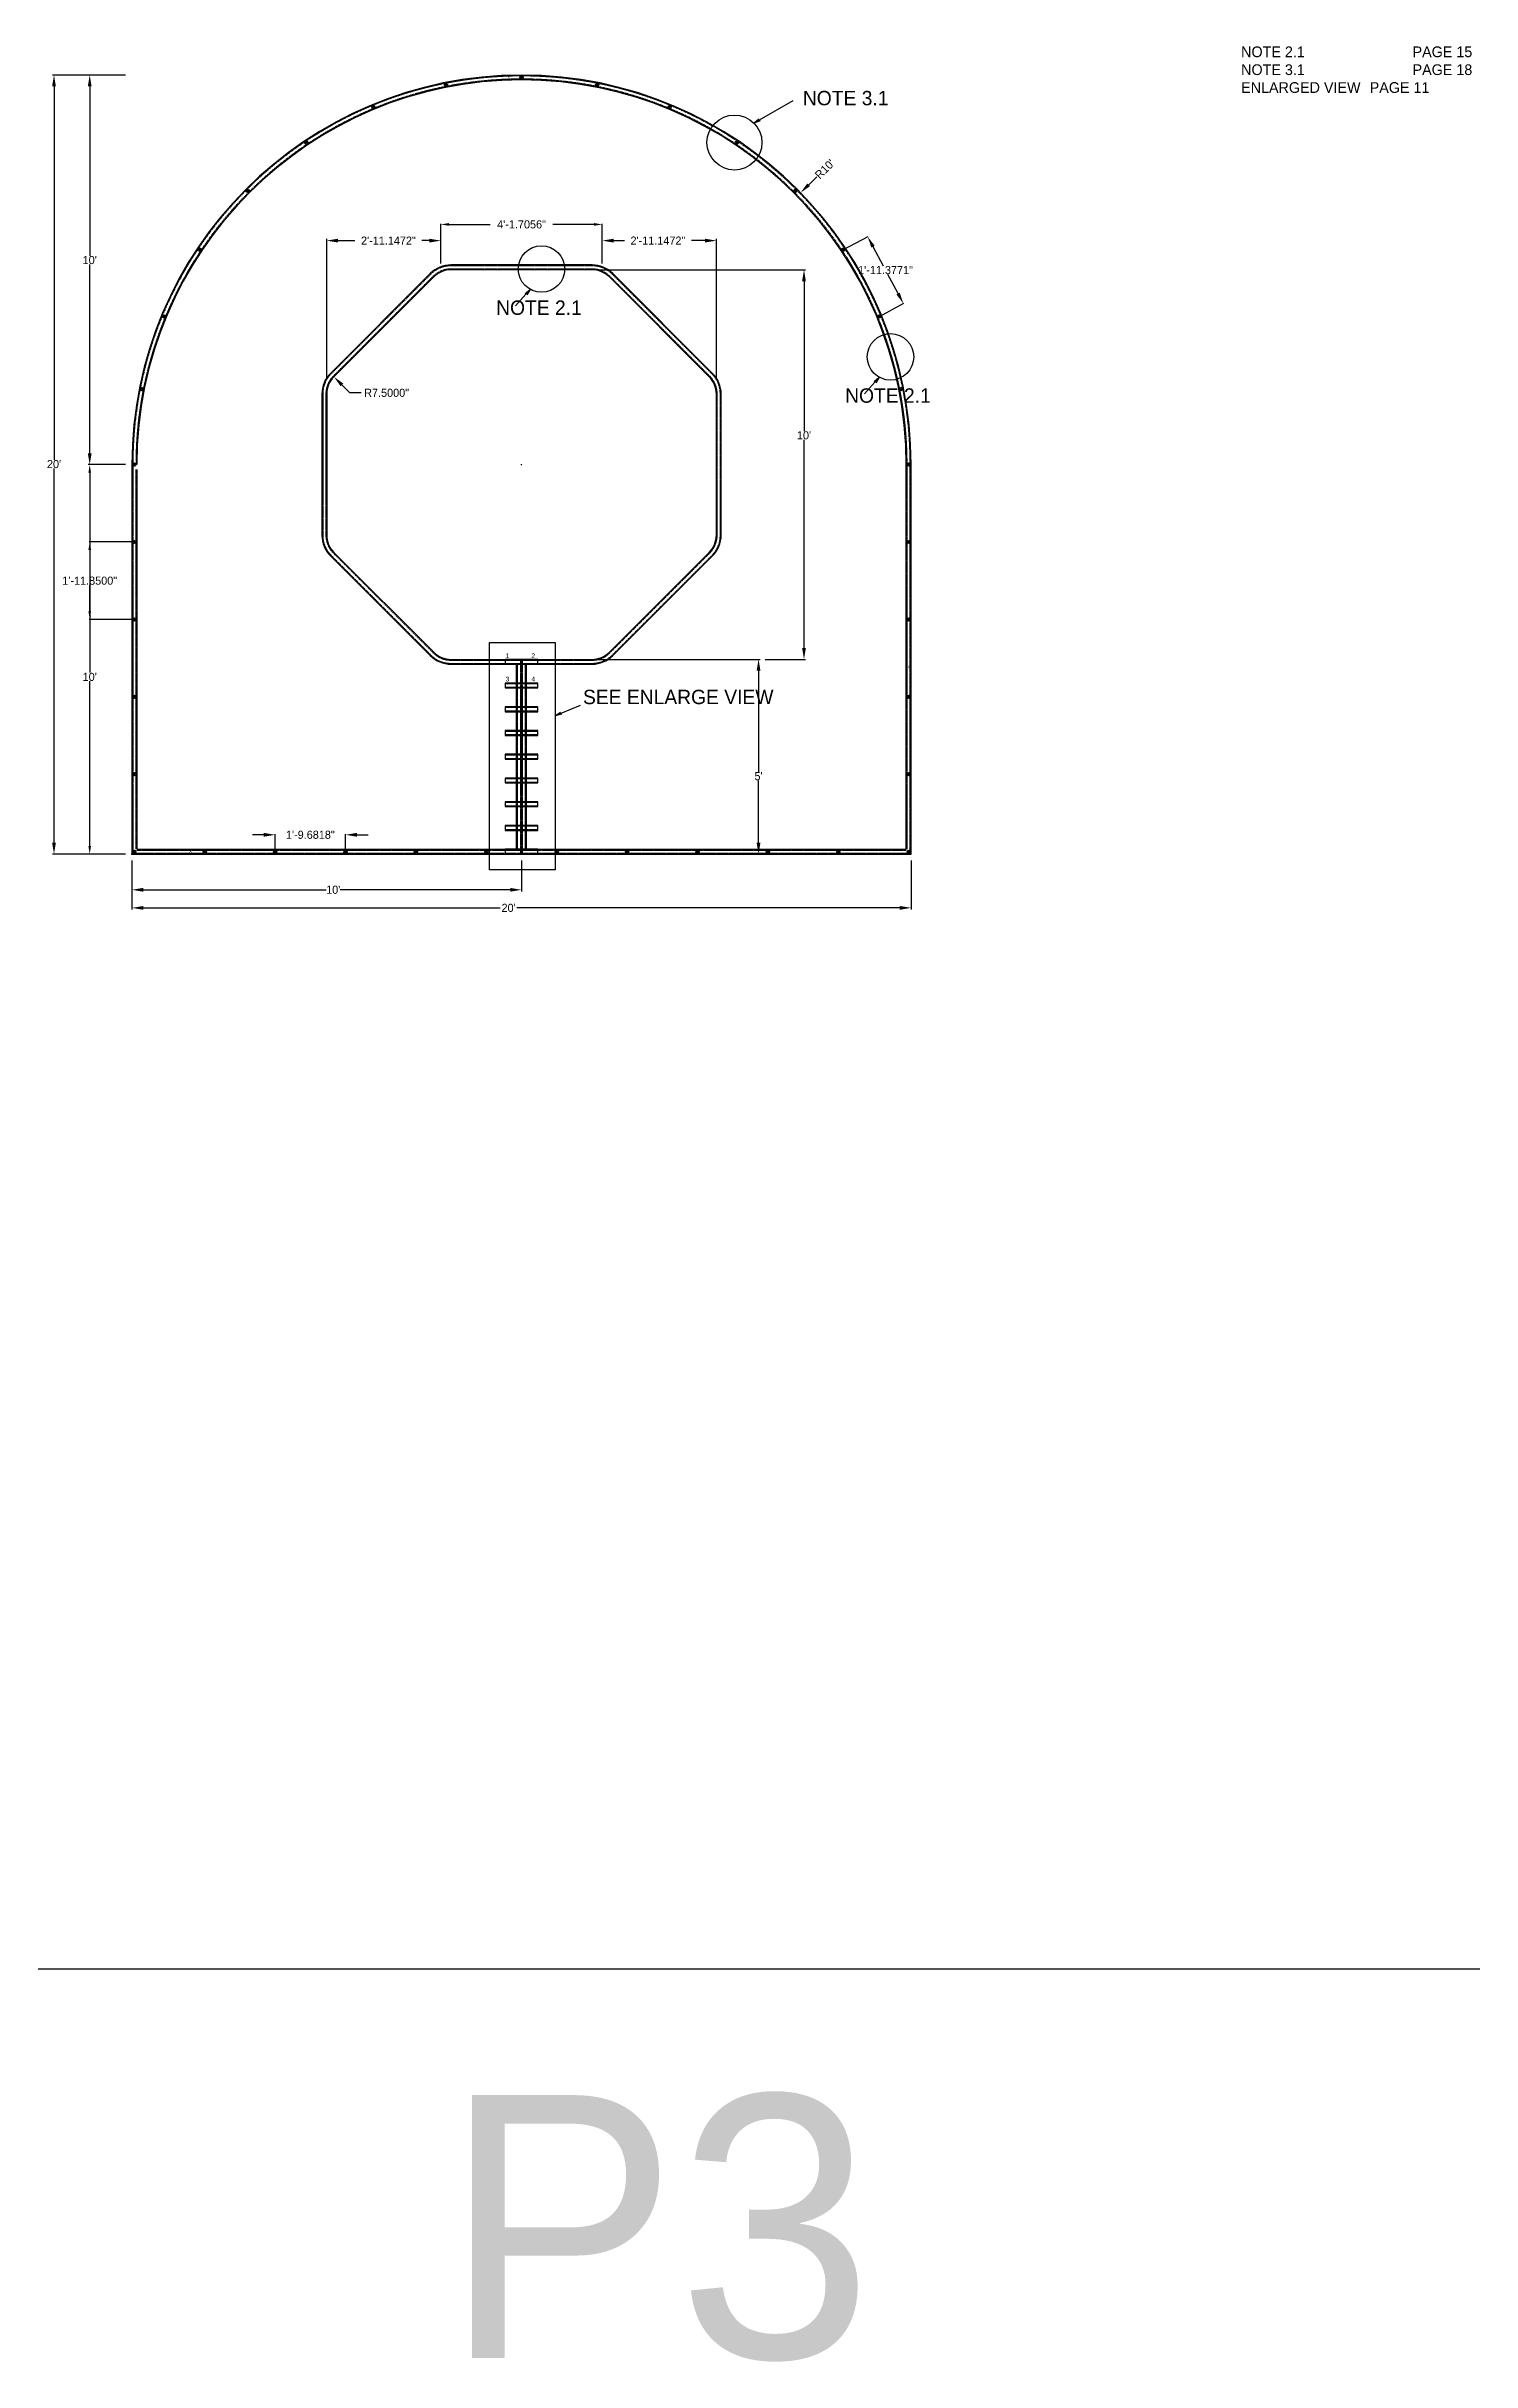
# Model space of a CAD drawing. Header units: inches. Extents: x 1631 to 16634, y 11819 to 13981.
# Drawn here: x 5183 to 5622, y 12860 to 13573 of the extents above; entities that cross this region are included whole.
import ezdxf

# ---------------------------------------------------------------- set-up
doc = ezdxf.new("R2010")
doc.units = ezdxf.units.IN
doc.header["$MEASUREMENT"] = 0
doc.linetypes.add('HIDDEN', pattern=[0.375, 0.25, -0.125])
for name, color, linetype in [('DIMENSION', 7, 'Continuous'), ('ENALRGE VIEW', 7, 'Continuous'), ('GROMMET', 7, 'Continuous'), ('STECH', 7, 'HIDDEN'), ('TEXT', 7, 'Continuous'), ('WEBB', 5, 'Continuous')]:
    doc.layers.add(name, color=color, linetype=linetype)
doc.dimstyles.get("Standard").update_dxf_attribs({"dimtxt": 2.5, "dimasz": 3.5, "dimexe": 0.18, "dimexo": 0.0625, "dimgap": 0.09, "dimtad": 0, "dimtih": 1, "dimtoh": 1, "dimdec": 4, "dimzin": 0, "dimdsep": 46, "dimlunit": 3, "dimtxsty": 'Standard', "dimcen": 0.09, "dimadec": 0, "dimazin": 0, "dimtfac": 1, "dimtdec": 4, "dimtofl": 0, "dimtmove": 0, "dimatfit": 3, "dimfxl": 0, "dimtolj": 1, "dimtzin": 0, "dimarcsym": 0})

msp = doc.modelspace()

# ---------------------------------------------------------------- texts
at = {"layer": 'TEXT'}
for s, height, p in [('A', 0.72228, (5324.7259, 13562.97249)), ('NOTE 3.1', 4.4353, (5415.65575, 13554.81485)), ('NOTE 2.1', 4.4353, (5321.19333, 13490.24597)), ('NOTE 2.1', 4.4353, (5428.68119, 13463.1707)), ('1', 1.45767, (5324.11898, 13384.48919)), ('2', 1.45767, (5332.0466, 13384.48919)), ('A', 0.72228, (5448.02897, 13381.49287)), ('3', 1.45767, (5324.11898, 13377.30691)), ('4', 1.45767, (5332.0466, 13377.30691)), ('SEE ENLARGE VIEW ', 4.4353, (5347.93828, 13370.30961)), ('A', 0.72228, (5226.7378, 13324.54705)), ('A', 0.72228, (5360.96797, 13324.57082)), ('P3', 80.977854, (5304.83604, 12860.80644))]:
    msp.add_text(s, height=height, dxfattribs=at).set_placement(p)
at = {"layer": 'TEXT', "insert": (5550.64445, 13572.9333), "char_height": 3.3, "width": 210.3834797, "attachment_point": 1}
msp.add_mtext('NOTE 2.1^I^I^IPAGE 15\\PNOTE 3.1^I^I^IPAGE 18\\PENLARGED VIEW ^IPAGE 11', dxfattribs=at)

# ---------------------------------------------------------------- blocks, each defined once
blk = doc.blocks.new('*D146')
at = {"layer": 'DEFPOINTS', "color": 0}
for p in [(5185.01, 13564.12), (5209.01, 13564.12), (5209.01, 13324.12)]:
    blk.add_point(p, dxfattribs=at)
at = {"layer": 'DIMENSION', "color": 0, "lineweight": -2}
for p, q in [((5207.01, 13564.12), (5184.51, 13564.12)), ((5185.01, 13560.62), (5185.01, 13445.6)), ((5185.01, 13327.62), (5185.01, 13442.92)), ((5207.01, 13324.12), (5184.51, 13324.12))]:
    blk.add_line(p, q, dxfattribs=at)
at = {"layer": 'DIMENSION', "color": 0}
for points in [[(5184.42, 13560.62), (5185.59, 13560.62), (5185.01, 13564.12)], [(5184.42, 13327.62), (5185.59, 13327.62), (5185.01, 13324.12)]]:
    blk.add_solid(points, dxfattribs=at)
at = {"layer": 'DIMENSION', "color": 0, "insert": (5185.01, 13444.26), "char_height": 2.5, "attachment_point": 5}
blk.add_mtext("\\A1;20'", dxfattribs=at)
blk = doc.blocks.new('*D147')
at = {"layer": 'DEFPOINTS', "color": 0}
for p in [(5196.01, 13444.12), (5209.01, 13444.12), (5209.01, 13324.12)]:
    blk.add_point(p, dxfattribs=at)
at = {"layer": 'DIMENSION', "color": 0, "lineweight": -2}
for p, q in [((5207.01, 13444.12), (5195.51, 13444.12)), ((5196.01, 13441.62), (5196.01, 13380.04)), ((5196.01, 13326.62), (5196.01, 13377.36)), ((5207.01, 13324.12), (5195.51, 13324.12))]:
    blk.add_line(p, q, dxfattribs=at)
at = {"layer": 'DIMENSION', "color": 0}
for points in [[(5195.59, 13441.62), (5196.42, 13441.62), (5196.01, 13444.12)], [(5195.59, 13326.62), (5196.42, 13326.62), (5196.01, 13324.12)]]:
    blk.add_solid(points, dxfattribs=at)
at = {"layer": 'DIMENSION', "color": 0, "insert": (5196.01, 13378.7), "char_height": 2.5, "attachment_point": 5}
blk.add_mtext("\\A1;10'", dxfattribs=at)
blk = doc.blocks.new('*D148')
at = {"layer": 'DEFPOINTS', "color": 0}
for p in [(5350.75, 13504.12), (5416.01, 13504.12), (5402.01, 13384.12)]:
    blk.add_point(p, dxfattribs=at)
at = {"layer": 'DIMENSION', "color": 0, "lineweight": -2}
for p, q in [((5352.75, 13504.12), (5416.51, 13504.12)), ((5416.01, 13500.62), (5416.01, 13454.46)), ((5416.01, 13387.62), (5416.01, 13451.78)), ((5404.01, 13384.12), (5416.51, 13384.12))]:
    blk.add_line(p, q, dxfattribs=at)
at = {"layer": 'DIMENSION', "color": 0}
for points in [[(5415.42, 13500.62), (5416.59, 13500.62), (5416.01, 13504.12)], [(5415.42, 13387.62), (5416.59, 13387.62), (5416.01, 13384.12)]]:
    blk.add_solid(points, dxfattribs=at)
at = {"layer": 'DIMENSION', "color": 0, "insert": (5416.01, 13453.12), "char_height": 2.5, "attachment_point": 5}
blk.add_mtext("\\A1;10'", dxfattribs=at)
blk = doc.blocks.new('*D149')
at = {"layer": 'DEFPOINTS', "color": 0}
for p in [(5209.01, 13324.12), (5449.01, 13324.12), (5449.01, 13307.55)]:
    blk.add_point(p, dxfattribs=at)
at = {"layer": 'DIMENSION', "color": 0, "lineweight": -2}
for p, q in [((5209.01, 13322.12), (5209.01, 13307.05)), ((5449.01, 13322.12), (5449.01, 13307.05)), ((5212.51, 13307.55), (5322.43, 13307.55)), ((5445.51, 13307.55), (5327.61, 13307.55))]:
    blk.add_line(p, q, dxfattribs=at)
at = {"layer": 'DIMENSION', "color": 0}
for points in [[(5212.51, 13308.13), (5212.51, 13306.96), (5209.01, 13307.55)], [(5445.51, 13308.13), (5445.51, 13306.96), (5449.01, 13307.55)]]:
    blk.add_solid(points, dxfattribs=at)
at = {"layer": 'DIMENSION', "color": 0, "insert": (5325.02, 13307.55), "char_height": 2.5, "attachment_point": 5}
blk.add_mtext("\\A1;20'", dxfattribs=at)
blk = doc.blocks.new('*D150')
at = {"layer": 'DEFPOINTS', "color": 0}
for p in [(5350.75, 13384.12), (5350.75, 13324.12), (5402.01, 13324.12)]:
    blk.add_point(p, dxfattribs=at)
at = {"layer": 'DIMENSION', "color": 0, "lineweight": -2}
for p, q in [((5352.75, 13384.12), (5402.51, 13384.12)), ((5402.01, 13380.62), (5402.01, 13349.46)), ((5402.01, 13327.62), (5402.01, 13346.78)), ((5352.75, 13324.12), (5402.51, 13324.12))]:
    blk.add_line(p, q, dxfattribs=at)
at = {"layer": 'DIMENSION', "color": 0}
for points in [[(5401.42, 13380.62), (5402.59, 13380.62), (5402.01, 13384.12)], [(5401.42, 13327.62), (5402.59, 13327.62), (5402.01, 13324.12)]]:
    blk.add_solid(points, dxfattribs=at)
at = {"layer": 'DIMENSION', "color": 0, "insert": (5402.01, 13348.12), "char_height": 2.5, "attachment_point": 5}
blk.add_mtext("\\A1;5'", dxfattribs=at)
blk = doc.blocks.new('*D151')
at = {"layer": 'DEFPOINTS', "color": 0}
for p in [(5209.01, 13324.12), (5329.01, 13324.12), (5329.01, 13313.12)]:
    blk.add_point(p, dxfattribs=at)
at = {"layer": 'DIMENSION', "color": 0, "lineweight": -2}
for p, q in [((5209.01, 13322.12), (5209.01, 13312.62)), ((5329.01, 13322.12), (5329.01, 13312.62)), ((5212.51, 13313.12), (5268.83, 13313.12)), ((5325.51, 13313.12), (5273.18, 13313.12))]:
    blk.add_line(p, q, dxfattribs=at)
at = {"layer": 'DIMENSION', "color": 0}
for points in [[(5212.51, 13313.7), (5212.51, 13312.53), (5209.01, 13313.12)], [(5325.51, 13313.7), (5325.51, 13312.53), (5329.01, 13313.12)]]:
    blk.add_solid(points, dxfattribs=at)
at = {"layer": 'DIMENSION', "color": 0, "insert": (5271.01, 13313.12), "char_height": 2.5, "attachment_point": 5}
blk.add_mtext("\\A1;10'", dxfattribs=at)
blk = doc.blocks.new('*D152')
at = {"layer": 'DEFPOINTS', "color": 0}
for p in [(5209.01, 13564.12), (5196.01, 13444.12), (5209.01, 13444.12)]:
    blk.add_point(p, dxfattribs=at)
at = {"layer": 'DIMENSION', "color": 0, "lineweight": -2}
for p, q in [((5207.01, 13564.12), (5195.51, 13564.12)), ((5196.01, 13560.62), (5196.01, 13508.46)), ((5196.01, 13447.62), (5196.01, 13505.78)), ((5207.01, 13444.12), (5195.51, 13444.12))]:
    blk.add_line(p, q, dxfattribs=at)
at = {"layer": 'DIMENSION', "color": 0}
for points in [[(5195.42, 13560.62), (5196.59, 13560.62), (5196.01, 13564.12)], [(5195.42, 13447.62), (5196.59, 13447.62), (5196.01, 13444.12)]]:
    blk.add_solid(points, dxfattribs=at)
at = {"layer": 'DIMENSION', "color": 0, "insert": (5196.01, 13507.12), "char_height": 2.5, "attachment_point": 5}
blk.add_mtext("\\A1;10'", dxfattribs=at)
blk = doc.blocks.new('*D153')
at = {"layer": 'DEFPOINTS', "color": 0}
for p in [(5389.01, 13513.12), (5353.86, 13504.12), (5389.01, 13468.97)]:
    blk.add_point(p, dxfattribs=at)
at = {"layer": 'DIMENSION', "color": 0, "lineweight": -2}
for p, q in [((5353.86, 13506.12), (5353.86, 13513.62)), ((5357.36, 13513.12), (5360.71, 13513.12)), ((5385.51, 13513.12), (5381.31, 13513.12)), ((5389.01, 13470.97), (5389.01, 13513.62))]:
    blk.add_line(p, q, dxfattribs=at)
at = {"layer": 'DIMENSION', "color": 0}
for points in [[(5357.36, 13513.7), (5357.36, 13512.53), (5353.86, 13513.12)], [(5385.51, 13513.7), (5385.51, 13512.53), (5389.01, 13513.12)]]:
    blk.add_solid(points, dxfattribs=at)
at = {"layer": 'DIMENSION', "color": 0, "insert": (5371.01, 13513.12), "char_height": 2.5, "attachment_point": 5}
blk.add_mtext('\\A1;2\'-11.1472"', dxfattribs=at)
blk = doc.blocks.new('*D154')
at = {"layer": 'DEFPOINTS', "color": 0}
for p in [(5304.15, 13513.12), (5304.15, 13504.12), (5269.01, 13468.97)]:
    blk.add_point(p, dxfattribs=at)
at = {"layer": 'DIMENSION', "color": 0, "lineweight": -2}
for p, q in [((5269.01, 13470.97), (5269.01, 13513.62)), ((5272.51, 13513.12), (5277.71, 13513.12)), ((5300.65, 13513.12), (5298.31, 13513.12)), ((5304.15, 13506.12), (5304.15, 13513.62))]:
    blk.add_line(p, q, dxfattribs=at)
at = {"layer": 'DIMENSION', "color": 0}
for points in [[(5272.51, 13513.7), (5272.51, 13512.53), (5269.01, 13513.12)], [(5300.65, 13513.7), (5300.65, 13512.53), (5304.15, 13513.12)]]:
    blk.add_solid(points, dxfattribs=at)
at = {"layer": 'DIMENSION', "color": 0, "insert": (5288.01, 13513.12), "char_height": 2.5, "attachment_point": 5}
blk.add_mtext('\\A1;2\'-11.1472"', dxfattribs=at)
blk = doc.blocks.new('*D144')
at = {"layer": 'DEFPOINTS', "color": 0}
for p in [(5414.94, 13527.88), (5329.01, 13444.12)]:
    blk.add_point(p, dxfattribs=at)
at = {"layer": 'TEXT', "color": 0, "lineweight": -2}
for p, q in [((5419.95, 13532.76), (5417.45, 13530.32)), ((5328.92, 13444.12), (5329.1, 13444.12)), ((5329.01, 13444.03), (5329.01, 13444.21))]:
    blk.add_line(p, q, dxfattribs=at)
at = {"layer": 'TEXT', "color": 0}
blk.add_solid([(5417.04, 13530.74), (5417.85, 13529.9), (5414.94, 13527.88)], dxfattribs=at)
at = {"layer": 'TEXT', "color": 0, "insert": (5422.41, 13535.15), "char_height": 2.5, "attachment_point": 5, "rotation": 44.26582}
blk.add_mtext("\\A1;R10'", dxfattribs=at)
blk = doc.blocks.new('_OPEN')
at = {"color": 0, "linetype": 'ByBlock'}
for p, q in [((-1, 0.17), (0, 0)), ((0, 0), (-1, -0.17)), ((0, 0), (-1, 0))]:
    blk.add_line(p, q, dxfattribs=at)
blk = doc.blocks.new('*D155')
at = {"layer": 'DEFPOINTS', "color": 0}
for p in [(5271.2, 13471.17), (5276.51, 13465.86)]:
    blk.add_point(p, dxfattribs=at)
at = {"layer": 'TEXT', "color": 0, "lineweight": -2}
for p, q in [((5276.15, 13466.22), (5273.68, 13468.69)), ((5279.65, 13466.22), (5276.15, 13466.22))]:
    blk.add_line(p, q, dxfattribs=at)
at = {"layer": 'TEXT', "color": 0}
blk.add_solid([(5274.09, 13469.1), (5273.27, 13468.28), (5271.2, 13471.17)], dxfattribs=at)
at = {"layer": 'TEXT', "color": 0, "insert": (5287.45, 13466.22), "char_height": 2.5, "attachment_point": 5}
blk.add_mtext('\\A1;R7.5000"', dxfattribs=at)
blk = doc.blocks.new('*D145')
at = {"layer": 'DEFPOINTS', "color": 0}
for p in [(5304.15, 13518.11), (5304.15, 13513.12), (5353.86, 13513.12)]:
    blk.add_point(p, dxfattribs=at)
at = {"layer": 'TEXT', "color": 0, "lineweight": -2}
for p, q in [((5304.15, 13513.18), (5304.15, 13518.29)), ((5306.65, 13518.11), (5319.33, 13518.11)), ((5351.36, 13518.11), (5338.68, 13518.11)), ((5353.86, 13513.18), (5353.86, 13518.29))]:
    blk.add_line(p, q, dxfattribs=at)
at = {"layer": 'TEXT', "color": 0}
for points in [[(5306.65, 13518.52), (5306.65, 13517.69), (5304.15, 13518.11)], [(5351.36, 13518.52), (5351.36, 13517.69), (5353.86, 13518.11)]]:
    blk.add_solid(points, dxfattribs=at)
at = {"layer": 'TEXT', "color": 0, "insert": (5329.01, 13518.11), "char_height": 2.5, "attachment_point": 5}
blk.add_mtext('\\A1;4\'-1.7056"', dxfattribs=at)
blk = doc.blocks.new('*D160')
at = {"layer": 'DEFPOINTS', "color": 0}
for p in [(5274.8, 13330.06), (5253.12, 13324.87), (5274.8, 13324.87)]:
    blk.add_point(p, dxfattribs=at)
at = {"layer": 'DIMENSION', "color": 0, "lineweight": -2}
for p, q in [((5249.62, 13330.06), (5246.12, 13330.06)), ((5253.12, 13324.93), (5253.12, 13330.24)), ((5274.8, 13324.93), (5274.8, 13330.24)), ((5278.3, 13330.06), (5281.8, 13330.06))]:
    blk.add_line(p, q, dxfattribs=at)
at = {"layer": 'DIMENSION', "color": 0}
for points in [[(5249.62, 13330.64), (5249.62, 13329.48), (5253.12, 13330.06)], [(5278.3, 13330.64), (5278.3, 13329.48), (5274.8, 13330.06)]]:
    blk.add_solid(points, dxfattribs=at)
at = {"layer": 'DIMENSION', "color": 0, "insert": (5263.96, 13330.06), "char_height": 2.5, "attachment_point": 5}
blk.add_mtext('\\A1;1\'-9.6818"', dxfattribs=at)
blk = doc.blocks.new('*D161')
at = {"layer": 'DEFPOINTS', "color": 0}
for p in [(5209.76, 13420.27), (5196.01, 13396.42), (5209.76, 13396.42)]:
    blk.add_point(p, dxfattribs=at)
at = {"layer": 'DIMENSION', "color": 0, "lineweight": -2}
for p, q in [((5209.7, 13420.27), (5195.83, 13420.27)), ((5196.01, 13417.77), (5196.01, 13409.68)), ((5196.01, 13398.92), (5196.01, 13407)), ((5209.7, 13396.42), (5195.83, 13396.42))]:
    blk.add_line(p, q, dxfattribs=at)
at = {"layer": 'DIMENSION', "color": 0}
for points in [[(5195.59, 13417.77), (5196.42, 13417.77), (5196.01, 13420.27)], [(5195.59, 13398.92), (5196.42, 13398.92), (5196.01, 13396.42)]]:
    blk.add_solid(points, dxfattribs=at)
at = {"layer": 'DIMENSION', "color": 0, "insert": (5196.01, 13408.34), "char_height": 2.5, "attachment_point": 5}
blk.add_mtext('\\A1;1\'-11.8500"', dxfattribs=at)
blk = doc.blocks.new('*D162')
at = {"layer": 'DEFPOINTS', "color": 0}
for p in [(5428.16, 13510.37), (5439.18, 13489.75), (5446.63, 13493.73)]:
    blk.add_point(p, dxfattribs=at)
at = {"layer": 'DIMENSION', "color": 0, "lineweight": -2}
for p, q in [((5428.22, 13510.4), (5435.77, 13514.43)), ((5437.26, 13511.26), (5440.4, 13505.38)), ((5444.98, 13496.82), (5441.83, 13502.7)), ((5439.24, 13489.78), (5446.79, 13493.82))]:
    blk.add_line(p, q, dxfattribs=at)
at = {"layer": 'DIMENSION', "color": 0}
for points in [[(5437.77, 13511.54), (5436.74, 13510.99), (5435.61, 13514.35)], [(5445.49, 13497.09), (5444.46, 13496.54), (5446.63, 13493.73)]]:
    blk.add_solid(points, dxfattribs=at)
at = {"layer": 'DIMENSION', "color": 0, "insert": (5441.12, 13504.04), "char_height": 2.5, "attachment_point": 5}
blk.add_mtext('\\A1;1\'-11.3771"', dxfattribs=at)

# ---------------------------------------------------------------- dimensions: what is measured, and where the dimension line sits
at = {"layer": 'DIMENSION'}
for base, p1, p2, override, picture, middle in [((5185.00774, 13564.11655), (5209.00774, 13324.11655), (5209.00774, 13564.11655), {"dimscale": 1, "dimtxt": 2.5, "dimexe": 0.5, "dimexo": 2, "dimtoh": 0, "dimdle": 2}, '*D146', (5185.00774, 13444.26255)), ((5196.00774, 13444.11655), (5209.00774, 13564.11655), (5209.00774, 13444.11655), {"dimscale": 1, "dimtxt": 2.5, "dimexe": 0.5, "dimexo": 2, "dimtoh": 0, "dimdle": 2}, '*D152', (5196.00774, 13507.11655)), ((5416.00774, 13504.11655), (5402.00774, 13384.11655), (5350.75395, 13504.11655), {"dimscale": 1, "dimtxt": 2.5, "dimexe": 0.5, "dimexo": 2, "dimtoh": 0, "dimdle": 2}, '*D148', (5416.00774, 13453.11655)), ((5196.00774, 13444.11655), (5209.00774, 13324.11655), (5209.00774, 13444.11655), {"dimscale": 1, "dimtxt": 2.5, "dimasz": 2.5, "dimexe": 0.5, "dimexo": 2, "dimtoh": 0, "dimdle": 2}, '*D147', (5196.00774, 13378.70128)), ((5402.00774, 13324.11655), (5350.75395, 13384.11655), (5350.75395, 13324.11655), {"dimscale": 1, "dimtxt": 2.5, "dimexe": 0.5, "dimexo": 2, "dimtoh": 0, "dimdle": 2}, '*D150', (5402.00774, 13348.11655))]:
    dim = msp.add_linear_dim(base=base, p1=p1, p2=p2, angle=90, dimstyle='Standard', override=override, dxfattribs=at)
    dim.commit()
    dim.dimension.update_dxf_attribs({"geometry": picture, "text_midpoint": middle, "dimtype": 160})
for base, p1, p2, picture, middle in [((5304.15493, 13513.11655), (5269.00774, 13468.96936), (5304.15493, 13504.11655), '*D154', (5288.00774, 13513.11655)), ((5389.00774, 13513.11655), (5353.86055, 13504.11655), (5389.00774, 13468.96936), '*D153', (5371.00774, 13513.11655)), ((5449.00774, 13307.5477), (5209.00774, 13324.11655), (5449.00774, 13324.11655), '*D149', (5325.022, 13307.5477)), ((5329.00774, 13313.11655), (5209.00774, 13324.11655), (5329.00774, 13324.11655), '*D151', (5271.00774, 13313.11655))]:
    dim = msp.add_linear_dim(base=base, p1=p1, p2=p2, dimstyle='Standard', override={"dimscale": 1, "dimtxt": 2.5, "dimexe": 0.5, "dimexo": 2, "dimtoh": 0, "dimdle": 2}, dxfattribs=at)
    dim.commit()
    dim.dimension.update_dxf_attribs({"geometry": picture, "text_midpoint": middle, "dimtype": 160})
dim = msp.add_aligned_dim(p1=(5428.16049, 13510.3683), p2=(5439.18037, 13489.75155), distance=8.4445, dimstyle='Standard', dxfattribs=at)
dim.commit()
dim.dimension.update_dxf_attribs({"geometry": '*D162', "text_midpoint": (5441.11782, 13504.04063)})
dim = msp.add_linear_dim(base=(5196.00774, 13396.41655), p1=(5209.75774, 13420.26655), p2=(5209.75774, 13396.41655), angle=90, dimstyle='Standard', override={"dimasz": 2.5}, dxfattribs=at)
dim.commit()
dim.dimension.update_dxf_attribs({"geometry": '*D161', "text_midpoint": (5196.00774, 13408.34155)})
dim = msp.add_linear_dim(base=(5274.80319, 13330.06091), p1=(5253.12138, 13324.86655), p2=(5274.80319, 13324.86655), dimstyle='Standard', dxfattribs=at)
dim.commit()
dim.dimension.update_dxf_attribs({"geometry": '*D160', "text_midpoint": (5263.96228, 13330.06091)})
at = {"layer": 'TEXT'}
dim = msp.add_radius_dim(center=(5329.00774, 13444.11655), mpoint=(5414.94085, 13527.87513), dimstyle='Standard', override={"dimscale": 1, "dimtxt": 2.5, "dimexe": 0.5, "dimexo": 2, "dimtoh": 0, "dimdle": 2}, dxfattribs=at)
dim.commit()
dim.dimension.update_dxf_attribs({"geometry": '*D144', "text_midpoint": (5422.4051, 13535.15049)})
dim = msp.add_linear_dim(base=(5304.15493, 13518.10785), p1=(5353.86055, 13513.11655), p2=(5304.15493, 13513.11655), dimstyle='Standard', override={"dimasz": 2.5}, dxfattribs=at)
dim.commit()
dim.dimension.update_dxf_attribs({"geometry": '*D145', "text_midpoint": (5329.00774, 13518.10785)})
dim = msp.add_radius_dim(center=(5276.50774, 13465.86276), mpoint=(5271.20444, 13471.16606), dimstyle='Standard', override={"dimtxt": 2.5, "dimtmove": 1}, dxfattribs=at)
dim.commit()
dim.dimension.update_dxf_attribs({"geometry": '*D155', "text_midpoint": (5276.15419, 13466.21631), "dimtype": 164})

# ---------------------------------------------------------------- linework, layer by layer
at = {"layer": 'DIMENSION'}
msp.add_point((5209.00774, 13324.11655), dxfattribs=at)
at = {"layer": 'ENALRGE VIEW'}
msp.add_lwpolyline([(5319.12551, 13389.31396), (5339.3562, 13389.31396), (5339.3562, 13319.27533), (5319.12551, 13319.27533)], close=True, dxfattribs=at)
at = {"layer": 'GROMMET'}
for centre, radius in [((5305.74322, 13561.07519), 0.5), ((5305.74322, 13561.07519), 0.25), ((5329.00774, 13563.36655), 0.5), ((5329.00774, 13563.36655), 0.25), ((5352.27226, 13561.07519), 0.5), ((5352.27226, 13561.07519), 0.25), ((5283.37274, 13554.28918), 0.5), ((5283.37274, 13554.28918), 0.25), ((5374.64274, 13554.28918), 0.5), ((5374.64274, 13554.28918), 0.25), ((5262.75599, 13543.2693), 0.5), ((5262.75599, 13543.2693), 0.25), ((5395.25949, 13543.2693), 0.5), ((5395.25949, 13543.2693), 0.25), ((5244.68526, 13528.43903), 0.5), ((5244.68526, 13528.43903), 0.25), ((5413.33022, 13528.43903), 0.5), ((5413.33022, 13528.43903), 0.25), ((5229.85499, 13510.3683), 0.5), ((5229.85499, 13510.3683), 0.25), ((5428.16049, 13510.3683), 0.5), ((5428.16049, 13510.3683), 0.25), ((5218.8351, 13489.75155), 0.5), ((5218.8351, 13489.75155), 0.25), ((5439.18037, 13489.75155), 0.5), ((5439.18037, 13489.75155), 0.25), ((5212.04909, 13467.38107), 0.5), ((5212.04909, 13467.38107), 0.25), ((5445.96638, 13467.38107), 0.5), ((5445.96638, 13467.38107), 0.25), ((5209.75774, 13444.11655), 0.5), ((5209.75774, 13444.11655), 0.25), ((5209.75774, 13444.11655), 0.25), ((5448.25774, 13444.11655), 0.5), ((5448.25774, 13444.11655), 0.25), ((5209.75774, 13420.26655), 0.5), ((5209.75774, 13420.26655), 0.25), ((5448.25774, 13420.26655), 0.5), ((5448.25774, 13420.26655), 0.25), ((5209.75774, 13396.41655), 0.5), ((5209.75774, 13396.41655), 0.25), ((5448.25774, 13396.41655), 0.5), ((5448.25774, 13396.41655), 0.25), ((5209.75774, 13372.56655), 0.5), ((5209.75774, 13372.56655), 0.25), ((5448.25774, 13372.56655), 0.5), ((5448.25774, 13372.56655), 0.25), ((5209.75774, 13348.71655), 0.5), ((5209.75774, 13348.71655), 0.25), ((5448.25774, 13348.71655), 0.5), ((5448.25774, 13348.71655), 0.25), ((5209.75774, 13324.86655), 0.5), ((5209.75774, 13324.86655), 0.25), ((5231.43956, 13324.86655), 0.5), ((5231.43956, 13324.86655), 0.25), ((5253.12138, 13324.86655), 0.5), ((5253.12138, 13324.86655), 0.25), ((5274.80319, 13324.86655), 0.5), ((5274.80319, 13324.86655), 0.25), ((5296.48501, 13324.86655), 0.5), ((5296.48501, 13324.86655), 0.25), ((5318.16683, 13324.86655), 0.5), ((5318.16683, 13324.86655), 0.25), ((5339.84865, 13324.86655), 0.5), ((5339.84865, 13324.86655), 0.25), ((5361.53047, 13324.86655), 0.5), ((5361.53047, 13324.86655), 0.25), ((5383.21228, 13324.86655), 0.5), ((5383.21228, 13324.86655), 0.25), ((5404.8941, 13324.86655), 0.5), ((5404.8941, 13324.86655), 0.25), ((5426.57592, 13324.86655), 0.5), ((5426.57592, 13324.86655), 0.25), ((5448.25774, 13324.86655), 0.5), ((5448.25774, 13324.86655), 0.25)]:
    msp.add_circle(centre, radius, dxfattribs=at)
at = {"layer": 'STECH', "ltscale": 0.015}
for p, q in [((5350.75395, 13505.36655), (5307.26153, 13505.36655)), ((5350.75395, 13504.36655), (5307.26153, 13504.36655)), ((5301.07434, 13502.80373), (5270.32055, 13472.04994)), ((5301.78145, 13502.09662), (5271.02766, 13471.34284)), ((5386.98782, 13471.34284), (5356.23403, 13502.09662)), ((5387.69492, 13472.04994), (5356.94114, 13502.80373)), ((5267.75774, 13465.86276), (5267.75774, 13422.37033)), ((5268.75774, 13465.86276), (5268.75774, 13422.37033)), ((5389.25774, 13422.37033), (5389.25774, 13465.86276)), ((5390.25774, 13422.37033), (5390.25774, 13465.86276)), ((5209.25774, 13444.11655), (5209.25774, 13324.11655)), ((5210.25774, 13442.61655), (5210.25774, 13325.61655)), ((5447.75774, 13325.61655), (5447.75774, 13444.11655)), ((5448.75774, 13324.11655), (5448.75774, 13444.11655)), ((5270.32055, 13416.18315), (5301.07434, 13385.42936)), ((5271.02766, 13416.89026), (5301.78145, 13386.13647)), ((5356.23403, 13386.13647), (5386.98782, 13416.89026)), ((5356.94114, 13385.42936), (5387.69492, 13416.18315)), ((5307.26153, 13383.86655), (5350.75395, 13383.86655)), ((5307.26153, 13382.86655), (5350.75395, 13382.86655)), ((5329.00774, 13383.86655), (5324.00774, 13383.86655)), ((5324.00774, 13382.86655), (5329.00774, 13382.86655)), ((5327.75774, 13325.61655), (5327.75774, 13382.61655)), ((5328.75774, 13324.11655), (5328.75774, 13384.11655)), ((5334.00774, 13383.86655), (5329.00774, 13383.86655)), ((5329.00774, 13382.86655), (5334.00774, 13382.86655)), ((5329.25774, 13324.11655), (5329.25774, 13384.11655)), ((5330.25774, 13325.61655), (5330.25774, 13382.61655)), ((5329.00774, 13376.55405), (5324.00774, 13376.55405)), ((5324.00774, 13375.55405), (5329.00774, 13375.55405)), ((5334.00774, 13376.55405), (5329.00774, 13376.55405)), ((5329.00774, 13375.55405), (5334.00774, 13375.55405)), ((5329.00774, 13369.24155), (5324.00774, 13369.24155)), ((5324.00774, 13368.24155), (5329.00774, 13368.24155)), ((5334.00774, 13369.24155), (5329.00774, 13369.24155)), ((5329.00774, 13368.24155), (5334.00774, 13368.24155)), ((5329.00774, 13361.92905), (5324.00774, 13361.92905)), ((5324.00774, 13360.92905), (5329.00774, 13360.92905)), ((5334.00774, 13361.92905), (5329.00774, 13361.92905)), ((5329.00774, 13360.92905), (5334.00774, 13360.92905)), ((5329.00774, 13354.61655), (5324.00774, 13354.61655)), ((5324.00774, 13353.61655), (5329.00774, 13353.61655)), ((5334.00774, 13354.61655), (5329.00774, 13354.61655)), ((5329.00774, 13353.61655), (5334.00774, 13353.61655)), ((5329.00774, 13347.30405), (5324.00774, 13347.30405)), ((5334.00774, 13347.30405), (5329.00774, 13347.30405)), ((5324.00774, 13346.30405), (5329.00774, 13346.30405)), ((5329.00774, 13339.99155), (5324.00774, 13339.99155)), ((5329.00774, 13346.30405), (5334.00774, 13346.30405)), ((5334.00774, 13339.99155), (5329.00774, 13339.99155)), ((5324.00774, 13338.99155), (5329.00774, 13338.99155)), ((5329.00774, 13332.67905), (5324.00774, 13332.67905)), ((5329.00774, 13338.99155), (5334.00774, 13338.99155)), ((5334.00774, 13332.67905), (5329.00774, 13332.67905)), ((5210.50774, 13325.36655), (5447.50774, 13325.36655)), ((5324.00774, 13331.67905), (5329.00774, 13331.67905)), ((5329.00774, 13325.36655), (5324.00774, 13325.36655)), ((5329.00774, 13331.67905), (5334.00774, 13331.67905)), ((5334.00774, 13325.36655), (5329.00774, 13325.36655)), ((5209.00774, 13324.36655), (5449.00774, 13324.36655)), ((5324.00774, 13324.36655), (5329.00774, 13324.36655)), ((5329.00774, 13324.36655), (5334.00774, 13324.36655))]:
    msp.add_line(p, q, dxfattribs=at)
for centre, radius, start, end in [((5329.00774, 13444.11655), 119.75, 0, 180), ((5329.00774, 13444.11655), 118.75, 0, 180), ((5307.26153, 13496.61655), 8.75, 90, 135), ((5307.26153, 13496.61655), 7.75, 90, 135), ((5350.75395, 13496.61655), 8.75, 45, 90), ((5350.75395, 13496.61655), 7.75, 45, 90), ((5276.50774, 13465.86276), 8.75, 135, 180), ((5276.50774, 13465.86276), 7.75, 135, 180), ((5381.50774, 13465.86276), 7.75, 0, 45), ((5381.50774, 13465.86276), 8.75, 0, 45), ((5276.50774, 13422.37033), 8.75, 180, 225), ((5276.50774, 13422.37033), 7.75, 180, 225), ((5381.50774, 13422.37033), 7.75, 315, 0), ((5381.50774, 13422.37033), 8.75, 315, 0), ((5307.26153, 13391.61655), 8.75, 225, 270), ((5307.26153, 13391.61655), 7.75, 225, 270), ((5350.75395, 13391.61655), 7.75, 270, 315), ((5350.75395, 13391.61655), 8.75, 270, 315)]:
    msp.add_arc(centre, radius, start, end, dxfattribs=at)
at = {"layer": 'TEXT'}
for p, q in [((5402.29142, 13550.33691), (5412.67978, 13556.28224)), ((5330.36165, 13496.6032), (5327.1876, 13493.02283)), ((5437.84951, 13469.52793), (5434.67545, 13465.94756)), ((5341.18459, 13367.55644), (5347.13254, 13369.96379)), ((4633.76147, 12980.7397), (6133.76147, 12980.7397))]:
    msp.add_line(p, q, dxfattribs=at)
for centre, radius in [((5394.58963, 13543.33656), 8.46228), ((5335.15671, 13504.36655), 7.16168), ((5442.64457, 13477.29128), 7.16168)]:
    msp.add_circle(centre, radius, dxfattribs=at)
at = {"layer": 'WEBB'}
for p, q in [((5350.75395, 13505.61655), (5307.26153, 13505.61655)), ((5350.75395, 13504.11655), (5307.26153, 13504.11655)), ((5300.89757, 13502.98051), (5270.14378, 13472.22672)), ((5301.95823, 13501.91985), (5271.20444, 13471.16606)), ((5386.81104, 13471.16606), (5356.05725, 13501.91985)), ((5387.8717, 13472.22672), (5357.11791, 13502.98051)), ((5267.50774, 13465.86276), (5267.50774, 13422.37033)), ((5269.00774, 13465.86276), (5269.00774, 13422.37033)), ((5389.00774, 13422.37033), (5389.00774, 13465.86276)), ((5390.50774, 13422.37033), (5390.50774, 13465.86276)), ((5209.00774, 13444.11655), (5209.00774, 13324.11655)), ((5210.50774, 13442.61655), (5210.50774, 13325.61655)), ((5447.50774, 13325.61655), (5447.50774, 13444.11655)), ((5449.00774, 13324.11655), (5449.00774, 13444.11655)), ((5270.14378, 13416.00637), (5300.89757, 13385.25259)), ((5271.20444, 13417.06703), (5301.95823, 13386.31325)), ((5356.05725, 13386.31325), (5386.81104, 13417.06703)), ((5357.11791, 13385.25259), (5387.8717, 13416.00637)), ((5307.26153, 13384.11655), (5350.75395, 13384.11655)), ((5307.26153, 13382.61655), (5350.75395, 13382.61655)), ((5324.00774, 13384.11655), (5324.00774, 13382.61655)), ((5329.00774, 13384.11655), (5324.00774, 13384.11655)), ((5324.00774, 13382.61655), (5329.00774, 13382.61655)), ((5327.50774, 13325.61655), (5327.50774, 13382.61655)), ((5329.00774, 13324.11655), (5329.00774, 13384.11655)), ((5329.00774, 13384.11655), (5334.00774, 13384.11655)), ((5334.00774, 13384.11655), (5329.00774, 13384.11655)), ((5329.00774, 13382.61655), (5334.00774, 13382.61655)), ((5330.50774, 13325.61655), (5330.50774, 13382.61655)), ((5334.00774, 13382.61655), (5334.00774, 13384.11655)), ((5324.00774, 13376.80405), (5324.00774, 13375.30405)), ((5329.00774, 13376.80405), (5324.00774, 13376.80405)), ((5324.00774, 13375.30405), (5329.00774, 13375.30405)), ((5334.00774, 13376.80405), (5329.00774, 13376.80405)), ((5329.00774, 13375.30405), (5329.00774, 13374.84768)), ((5329.00774, 13375.30405), (5334.00774, 13375.30405)), ((5334.00774, 13375.30405), (5334.00774, 13376.80405)), ((5324.00774, 13369.49155), (5324.00774, 13367.99155)), ((5329.00774, 13369.49155), (5324.00774, 13369.49155)), ((5324.00774, 13367.99155), (5329.00774, 13367.99155)), ((5334.00774, 13369.49155), (5329.00774, 13369.49155)), ((5329.00774, 13367.99155), (5329.00774, 13367.87846)), ((5329.00774, 13367.99155), (5334.00774, 13367.99155)), ((5334.00774, 13367.99155), (5334.00774, 13369.49155)), ((5324.00774, 13362.17905), (5324.00774, 13360.67905)), ((5329.00774, 13362.17905), (5324.00774, 13362.17905)), ((5324.00774, 13360.67905), (5329.00774, 13360.67905)), ((5334.00774, 13362.17905), (5329.00774, 13362.17905)), ((5329.00774, 13360.67905), (5329.00774, 13360.41994)), ((5329.00774, 13360.67905), (5334.00774, 13360.67905)), ((5334.00774, 13360.67905), (5334.00774, 13362.17905)), ((5324.00774, 13354.86655), (5324.00774, 13353.36655)), ((5329.00774, 13354.86655), (5324.00774, 13354.86655)), ((5329.00774, 13354.86655), (5329.00774, 13353.36655)), ((5334.00774, 13354.86655), (5329.00774, 13354.86655)), ((5334.00774, 13353.36655), (5334.00774, 13354.86655)), ((5324.00774, 13353.36655), (5329.00774, 13353.36655)), ((5324.00774, 13347.55405), (5324.00774, 13346.05405)), ((5329.00774, 13347.55405), (5324.00774, 13347.55405)), ((5329.00774, 13353.36655), (5329.00774, 13353.05282)), ((5329.00774, 13353.36655), (5334.00774, 13353.36655)), ((5334.00774, 13347.55405), (5329.00774, 13347.55405)), ((5334.00774, 13346.05405), (5334.00774, 13347.55405)), ((5324.00774, 13346.05405), (5329.00774, 13346.05405)), ((5324.00774, 13340.24155), (5324.00774, 13338.74155)), ((5329.00774, 13340.24155), (5324.00774, 13340.24155)), ((5329.00774, 13346.05405), (5329.00774, 13345.79644)), ((5329.00774, 13346.05405), (5334.00774, 13346.05405)), ((5334.00774, 13340.24155), (5329.00774, 13340.24155)), ((5334.00774, 13338.74155), (5334.00774, 13340.24155)), ((5324.00774, 13338.74155), (5329.00774, 13338.74155)), ((5324.00774, 13332.92905), (5324.00774, 13331.42905)), ((5329.00774, 13332.92905), (5324.00774, 13332.92905)), ((5329.00774, 13338.74155), (5334.00774, 13338.74155)), ((5334.00774, 13332.92905), (5329.00774, 13332.92905)), ((5334.00774, 13331.42905), (5334.00774, 13332.92905)), ((5210.50774, 13325.61655), (5447.50774, 13325.61655)), ((5324.00774, 13331.42905), (5329.00774, 13331.42905)), ((5324.00774, 13325.61655), (5324.00774, 13324.11655)), ((5329.00774, 13325.61655), (5324.00774, 13325.61655)), ((5329.00774, 13331.42905), (5334.00774, 13331.42905)), ((5334.00774, 13325.61655), (5329.00774, 13325.61655)), ((5334.00774, 13324.11655), (5334.00774, 13325.61655)), ((5209.00774, 13324.11655), (5449.00774, 13324.11655)), ((5324.00774, 13324.11655), (5329.00774, 13324.11655)), ((5329.00774, 13324.11655), (5334.00774, 13324.11655))]:
    msp.add_line(p, q, dxfattribs=at)
for centre, radius, start, end in [((5329.00774, 13444.11655), 120, 0, 180), ((5329.00774, 13444.11655), 118.5, 0, 180), ((5307.26153, 13496.61655), 9, 90, 135), ((5307.26153, 13496.61655), 7.5, 90, 135), ((5350.75395, 13496.61655), 9, 45, 90), ((5350.75395, 13496.61655), 7.5, 45, 90), ((5276.50774, 13465.86276), 9, 135, 180), ((5276.50774, 13465.86276), 7.5, 135, 180), ((5381.50774, 13465.86276), 7.5, 0, 45), ((5381.50774, 13465.86276), 9, 0, 45), ((5276.50774, 13422.37033), 9, 180, 225), ((5276.50774, 13422.37033), 7.5, 180, 225), ((5381.50774, 13422.37033), 7.5, 315, 0), ((5381.50774, 13422.37033), 9, 315, 0), ((5307.26153, 13391.61655), 9, 225, 270), ((5307.26153, 13391.61655), 7.5, 225, 270), ((5350.75395, 13391.61655), 7.5, 270, 315), ((5350.75395, 13391.61655), 9, 270, 315)]:
    msp.add_arc(centre, radius, start, end, dxfattribs=at)

# ---------------------------------------------------------------- block references
at = {"layer": 'TEXT', "yscale": 2, "zscale": 2}
for p, xscale, rotation in [((5400.56303, 13549.33061), 2.000000000000256, 210.2086803420121), ((5331.68551, 13498.10233), 1.999999999999219, 48.55269715705259), ((5439.17337, 13471.02706), 1.999999999999219, 48.55269715705259), ((5339.35581, 13366.74678), 1.999999999999854, 203.8805836125808)]:
    msp.add_blockref('_OPEN', p, dxfattribs=dict(at, xscale=xscale, rotation=rotation))

msp.set_redraw_order([(e.dxf.handle, doc.entitydb.next_handle()) for e in msp.query("TEXT MTEXT ATTDEF DIMENSION ARC_DIMENSION")])  # texts and dimensions are drawn at this point

doc.saveas('drawing.dxf')
